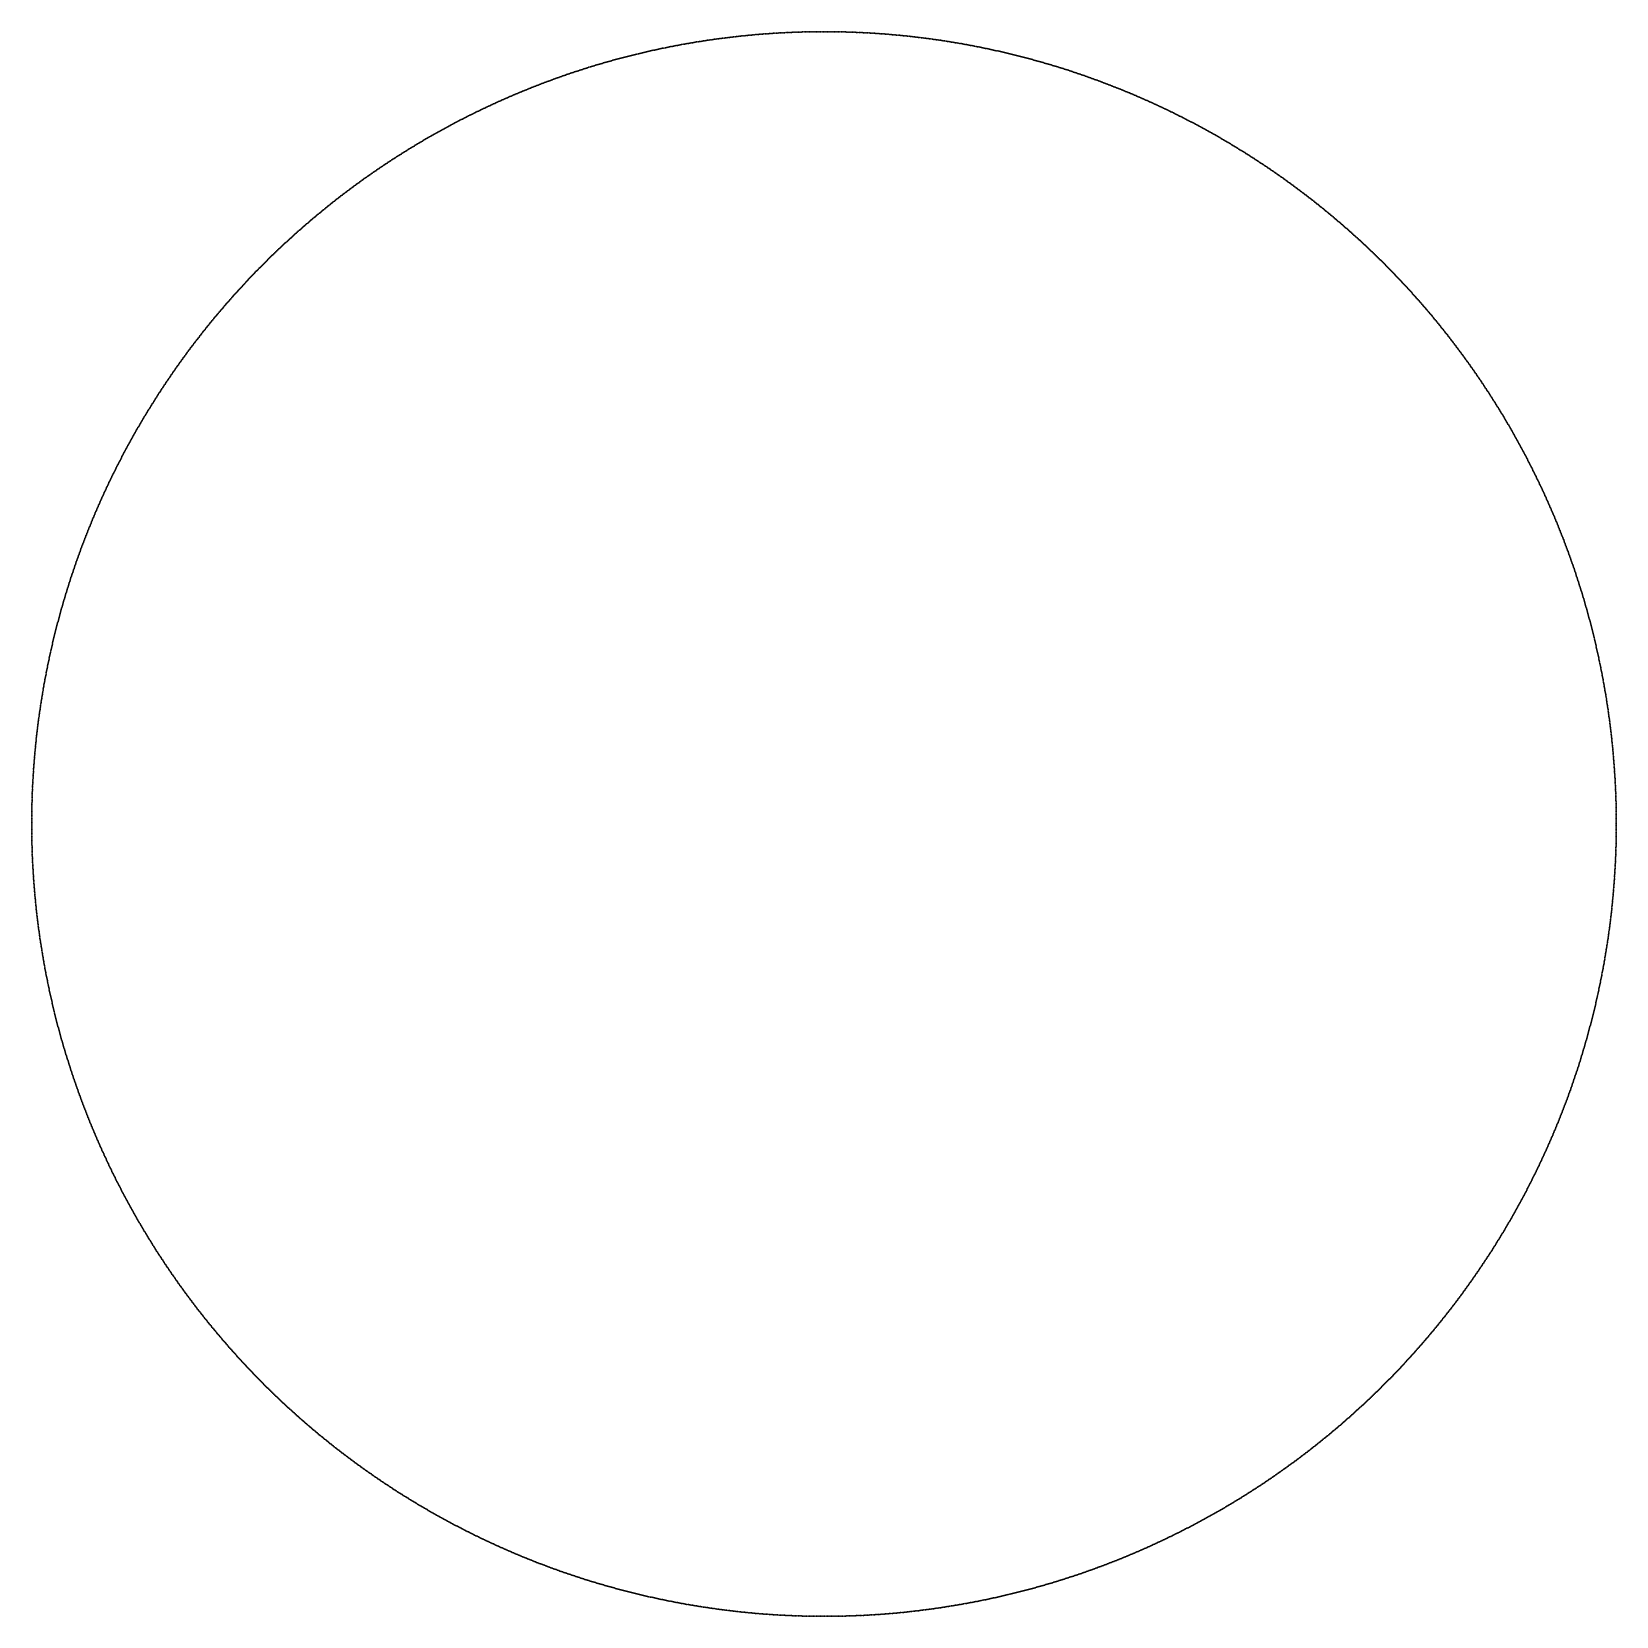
# Model space of a CAD drawing. Header units: metres. Extents: x -238 to 238, y -238 to 238.
import ezdxf

# ---------------------------------------------------------------- set-up
doc = ezdxf.new("R2010")
doc.units = ezdxf.units.M

msp = doc.modelspace()

# ---------------------------------------------------------------- linework, layer by layer
for p in [(-46.81, 232.9), (-46.4, 232.98), (-46, 233.06), (-45.59, 233.14), (-45.18, 233.22), (-44.77, 233.3), (-44.37, 233.38), (-43.96, 233.45), (-43.55, 233.53), (-43.14, 233.61), (-42.74, 233.68), (-42.33, 233.76), (-41.92, 233.83), (-41.51, 233.9), (-41.1, 233.97), (-40.69, 234.05), (-40.28, 234.12), (-39.88, 234.19), (-39.47, 234.25), (-39.06, 234.32), (-38.65, 234.39), (-38.24, 234.46), (-37.83, 234.52), (-37.42, 234.59), (-37.01, 234.65), (-36.6, 234.72), (-36.19, 234.78), (-35.78, 234.85), (-35.37, 234.91), (-34.96, 234.97), (-34.55, 235.03), (-34.14, 235.09), (-33.73, 235.15), (-33.32, 235.21), (-32.91, 235.26), (-32.49, 235.32), (-32.08, 235.38), (-31.67, 235.43), (-31.26, 235.49), (-30.85, 235.54), (-30.44, 235.6), (-30.03, 235.65), (-29.62, 235.7), (-29.2, 235.75), (-28.79, 235.8), (-28.38, 235.85), (-27.97, 235.9), (-27.56, 235.95), (-27.14, 236), (-26.73, 236.04), (-26.32, 236.09), (-25.91, 236.14), (-25.49, 236.18), (-25.08, 236.22), (-24.67, 236.27), (-24.26, 236.31), (-23.84, 236.35), (-23.43, 236.39), (-23.02, 236.43), (-22.61, 236.47), (-22.19, 236.51), (-21.78, 236.55), (-21.37, 236.59), (-20.95, 236.62), (-20.54, 236.66), (-20.13, 236.7), (-19.71, 236.73), (-19.3, 236.76), (-18.89, 236.8), (-18.47, 236.83), (-18.06, 236.86), (-17.64, 236.89), (-17.23, 236.92), (-16.82, 236.95), (-16.4, 236.98), (-15.99, 237.01), (-15.58, 237.04), (-15.16, 237.06), (-14.75, 237.09), (-14.33, 237.12), (-13.92, 237.14), (-13.5, 237.16), (-13.09, 237.19), (-12.68, 237.21), (-12.26, 237.23), (-11.85, 237.25), (-11.43, 237.27), (-11.02, 237.29), (-10.6, 237.31), (-10.19, 237.33), (-9.78, 237.35), (-9.36, 237.36), (-8.95, 237.38), (-8.53, 237.39), (-8.12, 237.41), (-7.7, 237.42), (-7.29, 237.43), (-6.87, 237.45), (-6.46, 237.46), (-6.04, 237.47), (-5.63, 237.48), (-5.21, 237.49), (-4.8, 237.5), (-4.38, 237.51), (-3.97, 237.51), (-3.55, 237.52), (-3.14, 237.52), (-2.72, 237.53), (-2.31, 237.53), (-1.9, 237.54), (-1.48, 237.54), (-1.07, 237.54), (-0.65, 237.54), (-0.24, 237.54), (0.18, 237.54), (0.59, 237.54), (1.01, 237.54), (1.42, 237.54), (1.84, 237.54), (2.25, 237.53), (2.67, 237.53), (3.08, 237.52), (3.5, 237.52), (3.91, 237.51), (4.33, 237.5), (4.74, 237.5), (5.16, 237.49), (5.57, 237.48), (5.99, 237.47), (6.4, 237.46), (6.82, 237.44), (7.23, 237.43), (7.65, 237.42), (8.06, 237.41), (8.47, 237.39), (8.89, 237.38), (9.3, 237.36), (9.72, 237.34), (10.13, 237.33), (10.55, 237.31), (10.96, 237.29), (11.38, 237.27), (11.79, 237.25), (12.21, 237.23), (12.62, 237.21), (13.03, 237.18), (13.45, 237.16), (13.86, 237.14), (14.28, 237.11), (14.69, 237.09), (15.1, 237.06), (15.52, 237.03), (15.93, 237.01), (16.35, 236.98), (16.76, 236.95), (17.17, 236.92), (17.59, 236.89), (18, 236.86), (18.42, 236.82), (18.83, 236.79), (19.24, 236.76), (19.66, 236.72), (20.07, 236.69), (20.48, 236.65), (20.9, 236.62), (21.31, 236.58), (21.72, 236.54), (22.14, 236.5), (22.55, 236.47), (22.96, 236.43), (23.37, 236.39), (23.79, 236.34), (24.2, 236.3), (24.61, 236.26), (25.03, 236.22), (25.44, 236.17), (25.85, 236.13), (26.26, 236.08), (26.67, 236.03), (27.09, 235.99), (27.5, 235.94), (27.91, 235.89), (28.32, 235.84), (28.73, 235.79), (29.15, 235.74), (29.56, 235.69), (29.97, 235.64), (30.38, 235.59), (30.79, 235.53), (31.2, 235.48), (31.62, 235.42), (32.03, 235.37), (32.44, 235.31), (32.85, 235.25), (33.26, 235.2), (33.67, 235.14), (34.08, 235.08), (34.49, 235.02), (34.9, 234.96), (35.31, 234.9), (35.72, 234.83), (36.13, 234.77), (36.54, 234.71), (36.95, 234.64), (37.36, 234.58), (37.77, 234.51), (38.18, 234.45), (38.59, 234.38), (39, 234.31), (39.41, 234.24), (39.82, 234.17), (40.23, 234.1), (40.64, 234.03), (41.04, 233.96), (41.45, 233.89), (41.86, 233.82), (42.27, 233.74), (42.68, 233.67), (43.09, 233.59), (43.49, 233.52), (43.9, 233.44), (44.31, 233.36), (44.72, 233.29), (45.12, 233.21), (45.53, 233.13), (45.94, 233.05), (46.35, 232.97), (46.75, 232.89), (-66.15, 228.17), (-65.75, 228.28), (-65.35, 228.4), (-64.95, 228.51), (-64.55, 228.63), (-64.15, 228.74), (-63.75, 228.85), (-63.35, 228.96), (-62.95, 229.07), (-62.55, 229.18), (-62.15, 229.29), (-61.75, 229.4), (-61.35, 229.5), (-60.95, 229.61), (-60.55, 229.72), (-60.15, 229.82), (-59.75, 229.93), (-59.35, 230.03), (-58.94, 230.13), (-58.54, 230.24), (-58.14, 230.34), (-57.74, 230.44), (-57.33, 230.54), (-56.93, 230.64), (-56.53, 230.74), (-56.13, 230.84), (-55.72, 230.93), (-55.32, 231.03), (-54.92, 231.13), (-54.51, 231.22), (-54.11, 231.32), (-53.7, 231.41), (-53.3, 231.5), (-52.89, 231.6), (-52.49, 231.69), (-52.09, 231.78), (-51.68, 231.87), (-51.28, 231.96), (-50.87, 232.05), (-50.47, 232.14), (-50.06, 232.22), (-49.65, 232.31), (-49.25, 232.4), (-48.84, 232.48), (-48.44, 232.57), (-48.03, 232.65), (-47.62, 232.74), (-47.22, 232.82), (47.16, 232.8), (47.57, 232.72), (47.97, 232.64), (48.38, 232.55), (48.78, 232.47), (49.19, 232.38), (49.6, 232.3), (50, 232.21), (50.41, 232.12), (50.81, 232.03), (51.22, 231.94), (51.62, 231.85), (52.03, 231.76), (52.43, 231.67), (52.84, 231.58), (53.24, 231.49), (53.65, 231.39), (54.05, 231.3), (54.45, 231.2), (54.86, 231.11), (55.26, 231.01), (55.66, 230.92), (56.07, 230.82), (56.47, 230.72), (56.87, 230.62), (57.28, 230.52), (57.68, 230.42), (58.08, 230.32), (58.48, 230.22), (58.88, 230.11), (59.29, 230.01), (59.69, 229.91), (60.09, 229.8), (60.49, 229.7), (60.89, 229.59), (61.29, 229.48), (61.69, 229.38), (62.09, 229.27), (62.49, 229.16), (62.89, 229.05), (63.29, 228.94), (63.69, 228.83), (64.09, 228.72), (64.49, 228.6), (64.89, 228.49), (65.29, 228.38), (65.69, 228.26), (66.09, 228.15), (-80.74, 223.43), (-80.35, 223.57), (-79.96, 223.71), (-79.57, 223.85), (-79.18, 223.98), (-78.79, 224.12), (-78.4, 224.26), (-78.01, 224.4), (-77.61, 224.53), (-77.22, 224.67), (-76.83, 224.8), (-76.44, 224.93), (-76.04, 225.07), (-75.65, 225.2), (-75.26, 225.33), (-74.86, 225.46), (-74.47, 225.59), (-74.08, 225.72), (-73.68, 225.85), (-73.29, 225.98), (-72.89, 226.11), (-72.5, 226.23), (-72.1, 226.36), (-71.71, 226.49), (-71.31, 226.61), (-70.92, 226.73), (-70.52, 226.86), (-70.12, 226.98), (-69.73, 227.1), (-69.33, 227.22), (-68.93, 227.34), (-68.54, 227.46), (-68.14, 227.58), (-67.74, 227.7), (-67.34, 227.82), (-66.94, 227.94), (-66.55, 228.05), (66.49, 228.03), (66.89, 227.92), (67.28, 227.8), (67.68, 227.68), (68.08, 227.56), (68.48, 227.44), (68.87, 227.32), (69.27, 227.2), (69.67, 227.08), (70.06, 226.96), (70.46, 226.84), (70.86, 226.71), (71.25, 226.59), (71.65, 226.46), (72.04, 226.34), (72.44, 226.21), (72.83, 226.08), (73.23, 225.96), (73.62, 225.83), (74.02, 225.7), (74.41, 225.57), (74.8, 225.44), (75.2, 225.31), (75.59, 225.18), (75.98, 225.04), (76.38, 224.91), (76.77, 224.78), (77.16, 224.64), (77.55, 224.51), (77.95, 224.37), (78.34, 224.24), (78.73, 224.1), (79.12, 223.96), (79.51, 223.82), (79.9, 223.68), (80.29, 223.54), (80.68, 223.4), (-92.72, 218.73), (-92.34, 218.89), (-91.95, 219.06), (-91.57, 219.22), (-91.19, 219.37), (-90.8, 219.53), (-90.42, 219.69), (-90.04, 219.85), (-89.65, 220.01), (-89.27, 220.16), (-88.88, 220.32), (-88.5, 220.47), (-88.11, 220.63), (-87.73, 220.78), (-87.34, 220.93), (-86.96, 221.08), (-86.57, 221.24), (-86.18, 221.39), (-85.8, 221.54), (-85.41, 221.69), (-85.02, 221.83), (-84.63, 221.98), (-84.25, 222.13), (-83.86, 222.28), (-83.47, 222.42), (-83.08, 222.57), (-82.69, 222.71), (-82.3, 222.86), (-81.91, 223), (-81.52, 223.14), (-81.13, 223.28), (81.07, 223.26), (81.46, 223.12), (81.85, 222.98), (82.24, 222.83), (82.63, 222.69), (83.02, 222.54), (83.41, 222.4), (83.8, 222.25), (84.19, 222.1), (84.57, 221.96), (84.96, 221.81), (85.35, 221.66), (85.74, 221.51), (86.12, 221.36), (86.51, 221.21), (86.89, 221.06), (87.28, 220.91), (87.67, 220.75), (88.05, 220.6), (88.44, 220.45), (88.82, 220.29), (89.21, 220.14), (89.59, 219.98), (89.97, 219.82), (90.36, 219.66), (90.74, 219.51), (91.13, 219.35), (91.51, 219.19), (91.89, 219.03), (92.27, 218.87), (92.66, 218.71), (-103.3, 213.94), (-102.93, 214.12), (-102.55, 214.3), (-102.18, 214.48), (-101.8, 214.66), (-101.43, 214.84), (-101.05, 215.01), (-100.68, 215.19), (-100.3, 215.36), (-99.92, 215.54), (-99.55, 215.71), (-99.17, 215.89), (-98.79, 216.06), (-98.42, 216.23), (-98.04, 216.4), (-97.66, 216.57), (-97.28, 216.74), (-96.9, 216.91), (-96.52, 217.08), (-96.14, 217.25), (-95.76, 217.42), (-95.38, 217.58), (-95, 217.75), (-94.62, 217.92), (-94.24, 218.08), (-93.86, 218.24), (-93.48, 218.41), (-93.1, 218.57), (93.04, 218.54), (93.42, 218.38), (93.8, 218.22), (94.18, 218.05), (94.56, 217.89), (94.94, 217.72), (95.32, 217.56), (95.7, 217.39), (96.08, 217.22), (96.46, 217.05), (96.84, 216.88), (97.22, 216.71), (97.6, 216.54), (97.98, 216.37), (98.35, 216.2), (98.73, 216.03), (99.11, 215.86), (99.48, 215.68), (99.86, 215.51), (100.24, 215.33), (100.61, 215.16), (100.99, 214.98), (101.36, 214.81), (101.74, 214.63), (102.11, 214.45), (102.49, 214.27), (102.86, 214.09), (103.24, 213.91), (-112.54, 209.23), (-112.17, 209.43), (-111.81, 209.62), (-111.44, 209.82), (-111.07, 210.01), (-110.71, 210.21), (-110.34, 210.4), (-109.97, 210.59), (-109.6, 210.78), (-109.24, 210.97), (-108.87, 211.17), (-108.5, 211.36), (-108.13, 211.54), (-107.76, 211.73), (-107.39, 211.92), (-107.02, 212.11), (-106.65, 212.29), (-106.28, 212.48), (-105.91, 212.66), (-105.54, 212.85), (-105.16, 213.03), (-104.79, 213.22), (-104.42, 213.4), (-104.05, 213.58), (-103.67, 213.76), (103.61, 213.73), (103.98, 213.55), (104.36, 213.37), (104.73, 213.19), (105.1, 213), (105.47, 212.82), (105.84, 212.63), (106.21, 212.45), (106.59, 212.26), (106.96, 212.08), (107.33, 211.89), (107.7, 211.7), (108.07, 211.51), (108.44, 211.32), (108.8, 211.13), (109.17, 210.94), (109.54, 210.75), (109.91, 210.56), (110.28, 210.37), (110.64, 210.18), (111.01, 209.98), (111.38, 209.79), (111.74, 209.59), (112.11, 209.4), (112.48, 209.2), (-121.21, 204.34), (-120.85, 204.55), (-120.49, 204.76), (-120.14, 204.97), (-119.78, 205.18), (-119.42, 205.39), (-119.06, 205.59), (-118.7, 205.8), (-118.34, 206.01), (-117.98, 206.22), (-117.62, 206.42), (-117.26, 206.63), (-116.9, 206.83), (-116.54, 207.03), (-116.18, 207.24), (-115.81, 207.44), (-115.45, 207.64), (-115.09, 207.84), (-114.73, 208.04), (-114.36, 208.24), (-114, 208.44), (-113.63, 208.64), (-113.27, 208.84), (-112.9, 209.04), (112.84, 209), (113.21, 208.81), (113.57, 208.61), (113.93, 208.41), (114.3, 208.21), (114.66, 208.01), (115.02, 207.81), (115.39, 207.61), (115.75, 207.41), (116.11, 207.2), (116.47, 207), (116.84, 206.8), (117.2, 206.59), (117.56, 206.39), (117.92, 206.18), (118.28, 205.98), (118.64, 205.77), (119, 205.56), (119.35, 205.35), (119.71, 205.14), (120.07, 204.94), (120.43, 204.72), (120.79, 204.51), (-128.62, 199.76), (-128.27, 199.98), (-127.92, 200.21), (-127.57, 200.43), (-127.22, 200.65), (-126.87, 200.87), (-126.52, 201.09), (-126.17, 201.31), (-125.82, 201.53), (-125.46, 201.75), (-125.11, 201.97), (-124.76, 202.19), (-124.41, 202.41), (-124.05, 202.62), (-123.7, 202.84), (-123.34, 203.06), (-122.99, 203.27), (-122.63, 203.49), (-122.28, 203.7), (-121.92, 203.91), (-121.57, 204.12), (121.14, 204.3), (121.5, 204.09), (121.86, 203.88), (122.21, 203.67), (122.57, 203.45), (122.92, 203.24), (123.28, 203.02), (123.63, 202.81), (123.99, 202.59), (124.34, 202.37), (124.69, 202.16), (125.05, 201.94), (125.4, 201.72), (125.75, 201.5), (126.1, 201.28), (126.45, 201.06), (126.8, 200.84), (127.16, 200.62), (127.51, 200.39), (127.86, 200.17), (128.2, 199.95), (128.55, 199.72), (-135.86, 194.91), (-135.52, 195.15), (-135.18, 195.38), (-134.84, 195.62), (-134.49, 195.85), (-134.15, 196.09), (-133.81, 196.32), (-133.47, 196.56), (-133.12, 196.79), (-132.78, 197.02), (-132.43, 197.25), (-132.09, 197.48), (-131.74, 197.71), (-131.4, 197.94), (-131.05, 198.17), (-130.71, 198.4), (-130.36, 198.63), (-130.01, 198.85), (-129.66, 199.08), (-129.32, 199.31), (-128.97, 199.53), (128.9, 199.5), (129.25, 199.27), (129.6, 199.05), (129.95, 198.82), (130.29, 198.59), (130.64, 198.36), (130.99, 198.14), (131.33, 197.91), (131.68, 197.68), (132.02, 197.45), (132.37, 197.22), (132.71, 196.98), (133.06, 196.75), (133.4, 196.52), (133.74, 196.29), (134.08, 196.05), (134.43, 195.82), (134.77, 195.58), (135.11, 195.35), (135.45, 195.11), (135.79, 194.87), (-142.25, 190.3), (-141.92, 190.55), (-141.58, 190.79), (-141.25, 191.04), (-140.92, 191.29), (-140.58, 191.53), (-140.25, 191.78), (-139.91, 192.02), (-139.58, 192.27), (-139.24, 192.51), (-138.91, 192.75), (-138.57, 192.99), (-138.23, 193.24), (-137.89, 193.48), (-137.56, 193.72), (-137.22, 193.96), (-136.88, 194.2), (-136.54, 194.43), (-136.2, 194.67), (136.13, 194.64), (136.47, 194.4), (136.81, 194.16), (137.15, 193.92), (137.49, 193.68), (137.83, 193.44), (138.16, 193.2), (138.5, 192.96), (138.84, 192.71), (139.17, 192.47), (139.51, 192.23), (139.85, 191.98), (140.18, 191.74), (140.52, 191.49), (140.85, 191.25), (141.18, 191), (141.52, 190.76), (141.85, 190.51), (142.18, 190.26), (-148.49, 185.48), (-148.16, 185.73), (-147.84, 185.99), (-147.51, 186.25), (-147.19, 186.51), (-146.86, 186.76), (-146.53, 187.02), (-146.21, 187.28), (-145.88, 187.53), (-145.55, 187.79), (-145.22, 188.04), (-144.9, 188.29), (-144.57, 188.55), (-144.24, 188.8), (-143.91, 189.05), (-143.58, 189.3), (-143.25, 189.55), (-142.91, 189.8), (-142.58, 190.05), (142.51, 190.01), (142.85, 189.76), (143.18, 189.51), (143.51, 189.26), (143.84, 189.01), (144.17, 188.76), (144.5, 188.51), (144.83, 188.25), (145.16, 188), (145.48, 187.75), (145.81, 187.49), (146.14, 187.24), (146.47, 186.98), (146.79, 186.73), (147.12, 186.47), (147.44, 186.21), (147.77, 185.95), (148.09, 185.7), (148.42, 185.44), (-154.24, 180.72), (-153.93, 180.99), (-153.61, 181.26), (-153.29, 181.52), (-152.98, 181.79), (-152.66, 182.06), (-152.34, 182.33), (-152.02, 182.59), (-151.7, 182.86), (-151.38, 183.12), (-151.06, 183.38), (-150.74, 183.65), (-150.42, 183.91), (-150.1, 184.17), (-149.78, 184.43), (-149.46, 184.7), (-149.13, 184.96), (-148.81, 185.22), (148.74, 185.18), (149.06, 184.92), (149.39, 184.66), (149.71, 184.4), (150.03, 184.13), (150.35, 183.87), (150.67, 183.61), (150.99, 183.34), (151.31, 183.08), (151.63, 182.82), (151.95, 182.55), (152.27, 182.29), (152.59, 182.02), (152.91, 181.75), (153.22, 181.48), (153.54, 181.22), (153.86, 180.95), (154.17, 180.68), (-159.54, 176.06), (-159.23, 176.34), (-158.92, 176.62), (-158.62, 176.9), (-158.31, 177.17), (-158, 177.45), (-157.69, 177.72), (-157.38, 178), (-157.06, 178.27), (-156.75, 178.55), (-156.44, 178.82), (-156.13, 179.09), (-155.82, 179.37), (-155.5, 179.64), (-155.19, 179.91), (-154.87, 180.18), (-154.56, 180.45), (154.49, 180.41), (154.8, 180.14), (155.12, 179.87), (155.43, 179.6), (155.75, 179.33), (156.06, 179.05), (156.37, 178.78), (156.68, 178.51), (156.99, 178.23), (157.31, 177.96), (157.62, 177.68), (157.93, 177.41), (158.24, 177.13), (158.55, 176.86), (158.85, 176.58), (159.16, 176.3), (159.47, 176.02), (-164.7, 171.25), (-164.4, 171.54), (-164.1, 171.83), (-163.8, 172.11), (-163.5, 172.4), (-163.2, 172.68), (-162.89, 172.97), (-162.59, 173.25), (-162.29, 173.54), (-161.98, 173.82), (-161.68, 174.1), (-161.38, 174.38), (-161.07, 174.66), (-160.77, 174.95), (-160.46, 175.23), (-160.15, 175.51), (-159.85, 175.78), (159.78, 175.74), (160.08, 175.46), (160.39, 175.18), (160.7, 174.9), (161, 174.62), (161.31, 174.34), (161.61, 174.06), (161.91, 173.78), (162.22, 173.49), (162.52, 173.21), (162.82, 172.93), (163.12, 172.64), (163.43, 172.36), (163.73, 172.07), (164.03, 171.78), (164.33, 171.5), (164.63, 171.21), (-169.42, 166.59), (-169.13, 166.88), (-168.84, 167.18), (-168.54, 167.47), (-168.25, 167.76), (-167.96, 168.06), (-167.66, 168.35), (-167.37, 168.64), (-167.07, 168.94), (-166.78, 169.23), (-166.48, 169.52), (-166.19, 169.81), (-165.89, 170.1), (-165.59, 170.39), (-165.29, 170.68), (-165, 170.96), (164.92, 170.92), (165.22, 170.63), (165.52, 170.35), (165.82, 170.06), (166.11, 169.77), (166.41, 169.48), (166.71, 169.18), (167, 168.89), (167.3, 168.6), (167.59, 168.31), (167.88, 168.02), (168.18, 167.72), (168.47, 167.43), (168.76, 167.13), (169.05, 166.84), (169.35, 166.54), (-174.01, 161.79), (-173.72, 162.09), (-173.44, 162.4), (-173.16, 162.7), (-172.87, 163), (-172.59, 163.3), (-172.3, 163.6), (-172.02, 163.9), (-171.73, 164.2), (-171.44, 164.5), (-171.15, 164.8), (-170.87, 165.1), (-170.58, 165.4), (-170.29, 165.7), (-170, 165.99), (-169.71, 166.29), (169.64, 166.25), (169.93, 165.95), (170.22, 165.65), (170.51, 165.36), (170.79, 165.06), (171.08, 164.76), (171.37, 164.46), (171.66, 164.16), (171.94, 163.86), (172.23, 163.56), (172.51, 163.26), (172.8, 162.96), (173.08, 162.66), (173.37, 162.35), (173.65, 162.05), (173.93, 161.75), (-178.46, 156.87), (-178.19, 157.18), (-177.91, 157.49), (-177.64, 157.8), (-177.36, 158.11), (-177.08, 158.42), (-176.81, 158.73), (-176.53, 159.04), (-176.25, 159.34), (-175.97, 159.65), (-175.69, 159.96), (-175.41, 160.26), (-175.13, 160.57), (-174.85, 160.88), (-174.57, 161.18), (-174.29, 161.49), (174.22, 161.44), (174.5, 161.14), (174.78, 160.83), (175.06, 160.53), (175.34, 160.22), (175.62, 159.91), (175.9, 159.61), (176.18, 159.3), (176.46, 158.99), (176.73, 158.68), (177.01, 158.37), (177.29, 158.07), (177.56, 157.76), (177.84, 157.44), (178.11, 157.13), (178.39, 156.82), (-182.51, 152.14), (-182.24, 152.46), (-181.98, 152.78), (-181.71, 153.09), (-181.44, 153.41), (-181.17, 153.73), (-180.9, 154.04), (-180.63, 154.36), (-180.36, 154.67), (-180.09, 154.99), (-179.82, 155.3), (-179.55, 155.62), (-179.28, 155.93), (-179.01, 156.24), (-178.73, 156.56), (178.66, 156.51), (178.93, 156.2), (179.21, 155.89), (179.48, 155.57), (179.75, 155.26), (180.02, 154.94), (180.29, 154.63), (180.56, 154.31), (180.83, 154), (181.1, 153.68), (181.37, 153.37), (181.63, 153.05), (181.9, 152.73), (182.17, 152.41), (182.43, 152.1), (-186.43, 147.31), (-186.17, 147.64), (-185.92, 147.96), (-185.66, 148.28), (-185.4, 148.61), (-185.14, 148.93), (-184.88, 149.25), (-184.62, 149.58), (-184.35, 149.9), (-184.09, 150.22), (-183.83, 150.54), (-183.57, 150.86), (-183.3, 151.18), (-183.04, 151.5), (-182.77, 151.82), (182.7, 151.78), (182.96, 151.46), (183.23, 151.14), (183.49, 150.82), (183.75, 150.5), (184.02, 150.18), (184.28, 149.85), (184.54, 149.53), (184.8, 149.21), (185.06, 148.89), (185.32, 148.56), (185.58, 148.24), (185.84, 147.91), (186.1, 147.59), (-189.98, 142.71), (-189.73, 143.04), (-189.48, 143.37), (-189.23, 143.7), (-188.98, 144.03), (-188.72, 144.36), (-188.47, 144.69), (-188.22, 145.02), (-187.96, 145.35), (-187.71, 145.68), (-187.46, 146), (-187.2, 146.33), (-186.94, 146.66), (-186.69, 146.98), (186.36, 147.26), (186.61, 146.94), (186.87, 146.61), (187.12, 146.29), (187.38, 145.96), (187.63, 145.63), (187.89, 145.3), (188.14, 144.98), (188.4, 144.65), (188.65, 144.32), (188.9, 143.99), (189.15, 143.66), (189.4, 143.33), (189.65, 143), (189.9, 142.66), (-193.41, 138.03), (-193.17, 138.36), (-192.93, 138.7), (-192.68, 139.04), (-192.44, 139.37), (-192.2, 139.71), (-191.95, 140.04), (-191.71, 140.38), (-191.46, 140.71), (-191.22, 141.05), (-190.97, 141.38), (-190.72, 141.71), (-190.47, 142.05), (-190.23, 142.38), (190.15, 142.33), (190.4, 142), (190.65, 141.67), (190.89, 141.33), (191.14, 141), (191.39, 140.67), (191.63, 140.33), (191.88, 140), (192.12, 139.66), (192.36, 139.33), (192.61, 138.99), (192.85, 138.65), (193.09, 138.32), (193.33, 137.98), (-196.73, 133.26), (-196.49, 133.6), (-196.26, 133.94), (-196.03, 134.29), (-195.79, 134.63), (-195.56, 134.97), (-195.32, 135.31), (-195.08, 135.65), (-194.85, 135.99), (-194.61, 136.33), (-194.37, 136.67), (-194.13, 137.01), (-193.89, 137.35), (-193.65, 137.69), (193.57, 137.64), (193.81, 137.3), (194.05, 136.96), (194.29, 136.62), (194.53, 136.28), (194.77, 135.94), (195.01, 135.6), (195.24, 135.26), (195.48, 134.92), (195.71, 134.58), (195.95, 134.24), (196.18, 133.9), (196.42, 133.55), (196.65, 133.21), (-199.93, 128.41), (-199.7, 128.76), (-199.48, 129.11), (-199.25, 129.46), (-199.03, 129.8), (-198.8, 130.15), (-198.57, 130.5), (-198.34, 130.84), (-198.11, 131.19), (-197.88, 131.54), (-197.65, 131.88), (-197.42, 132.23), (-197.19, 132.57), (-196.96, 132.91), (196.88, 132.87), (197.11, 132.52), (197.35, 132.18), (197.58, 131.83), (197.81, 131.49), (198.04, 131.14), (198.26, 130.8), (198.49, 130.45), (198.72, 130.1), (198.95, 129.76), (199.17, 129.41), (199.4, 129.06), (199.62, 128.71), (199.85, 128.36), (-202.79, 123.84), (-202.57, 124.19), (-202.36, 124.55), (-202.14, 124.9), (-201.92, 125.25), (-201.7, 125.61), (-201.48, 125.96), (-201.26, 126.31), (-201.04, 126.66), (-200.82, 127.01), (-200.6, 127.36), (-200.37, 127.71), (-200.15, 128.06), (200.07, 128.01), (200.3, 127.66), (200.52, 127.31), (200.74, 126.96), (200.96, 126.61), (201.18, 126.26), (201.4, 125.91), (201.62, 125.56), (201.84, 125.2), (202.06, 124.85), (202.28, 124.5), (202.5, 124.15), (202.71, 123.79), (-205.76, 118.85), (-205.55, 119.21), (-205.34, 119.57), (-205.13, 119.92), (-204.92, 120.28), (-204.71, 120.64), (-204.5, 121), (-204.29, 121.35), (-204.08, 121.71), (-203.87, 122.07), (-203.65, 122.42), (-203.44, 122.78), (-203.22, 123.13), (-203.01, 123.49), (202.93, 123.44), (203.14, 123.08), (203.36, 122.73), (203.57, 122.37), (203.79, 122.02), (204, 121.66), (204.21, 121.3), (204.42, 120.95), (204.63, 120.59), (204.84, 120.23), (205.05, 119.87), (205.26, 119.52), (205.47, 119.16), (205.68, 118.8), (-208.4, 114.15), (-208.21, 114.51), (-208, 114.87), (-207.8, 115.24), (-207.6, 115.6), (-207.4, 115.96), (-207.2, 116.32), (-206.99, 116.69), (-206.79, 117.05), (-206.58, 117.41), (-206.38, 117.77), (-206.17, 118.13), (-205.97, 118.49), (205.89, 118.44), (206.09, 118.08), (206.3, 117.72), (206.5, 117.36), (206.71, 117), (206.91, 116.64), (207.12, 116.28), (207.32, 115.91), (207.52, 115.55), (207.72, 115.19), (207.92, 114.83), (208.12, 114.46), (208.32, 114.1), (-210.94, 109.39), (-210.75, 109.76), (-210.56, 110.13), (-210.37, 110.49), (-210.17, 110.86), (-209.98, 111.23), (-209.79, 111.59), (-209.59, 111.96), (-209.39, 112.32), (-209.2, 112.69), (-209, 113.05), (-208.8, 113.42), (-208.6, 113.78), (208.52, 113.73), (208.72, 113.37), (208.92, 113.01), (209.12, 112.64), (209.31, 112.27), (209.51, 111.91), (209.7, 111.54), (209.9, 111.18), (210.09, 110.81), (210.29, 110.44), (210.48, 110.08), (210.67, 109.71), (210.86, 109.34), (-213.37, 104.57), (-213.19, 104.95), (-213.01, 105.32), (-212.82, 105.69), (-212.64, 106.06), (-212.45, 106.43), (-212.27, 106.8), (-212.08, 107.17), (-211.89, 107.54), (-211.7, 107.91), (-211.51, 108.28), (-211.32, 108.65), (-211.13, 109.02), (211.05, 108.97), (211.24, 108.6), (211.43, 108.23), (211.62, 107.86), (211.81, 107.49), (212, 107.12), (212.18, 106.75), (212.37, 106.38), (212.55, 106.01), (212.74, 105.64), (212.92, 105.27), (213.11, 104.9), (-215.52, 100.08), (-215.34, 100.46), (-215.17, 100.83), (-214.99, 101.21), (-214.81, 101.58), (-214.64, 101.96), (-214.46, 102.33), (-214.28, 102.71), (-214.1, 103.08), (-213.92, 103.46), (-213.74, 103.83), (-213.56, 104.2), (213.29, 104.52), (213.47, 104.15), (213.65, 103.78), (213.84, 103.4), (214.02, 103.03), (214.2, 102.66), (214.37, 102.28), (214.55, 101.91), (214.73, 101.53), (214.91, 101.16), (215.08, 100.78), (215.26, 100.41), (215.43, 100.03), (-217.74, 95.17), (-217.57, 95.55), (-217.4, 95.92), (-217.23, 96.3), (-217.06, 96.68), (-216.9, 97.06), (-216.73, 97.44), (-216.56, 97.82), (-216.38, 98.2), (-216.21, 98.57), (-216.04, 98.95), (-215.87, 99.33), (-215.69, 99.71), (215.61, 99.65), (215.78, 99.28), (215.96, 98.9), (216.13, 98.52), (216.3, 98.15), (216.47, 97.77), (216.64, 97.39), (216.81, 97.01), (216.98, 96.63), (217.15, 96.25), (217.32, 95.87), (217.48, 95.49), (217.65, 95.11), (-219.68, 90.58), (-219.52, 90.97), (-219.36, 91.35), (-219.2, 91.73), (-219.04, 92.12), (-218.88, 92.5), (-218.72, 92.88), (-218.56, 93.26), (-218.39, 93.64), (-218.23, 94.02), (-218.07, 94.4), (-217.9, 94.78), (217.82, 94.73), (217.98, 94.35), (218.15, 93.97), (218.31, 93.59), (218.47, 93.21), (218.64, 92.83), (218.8, 92.45), (218.96, 92.06), (219.12, 91.68), (219.28, 91.3), (219.44, 90.92), (219.6, 90.53), (-221.68, 85.57), (-221.53, 85.96), (-221.38, 86.35), (-221.23, 86.73), (-221.08, 87.12), (-220.93, 87.51), (-220.77, 87.89), (-220.62, 88.28), (-220.47, 88.66), (-220.31, 89.05), (-220.15, 89.43), (-220, 89.82), (-219.84, 90.2), (219.76, 90.15), (219.91, 89.76), (220.07, 89.38), (220.22, 89), (220.38, 88.61), (220.53, 88.23), (220.69, 87.84), (220.84, 87.45), (220.99, 87.07), (221.15, 86.68), (221.3, 86.3), (221.45, 85.91), (-223.43, 80.91), (-223.29, 81.3), (-223.14, 81.69), (-223, 82.08), (-222.86, 82.47), (-222.71, 82.86), (-222.57, 83.25), (-222.42, 83.64), (-222.28, 84.02), (-222.13, 84.41), (-221.98, 84.8), (-221.83, 85.19), (221.6, 85.52), (221.75, 85.14), (221.89, 84.75), (222.04, 84.36), (222.19, 83.97), (222.34, 83.58), (222.48, 83.2), (222.63, 82.81), (222.77, 82.42), (222.91, 82.03), (223.06, 81.64), (223.2, 81.25), (223.34, 80.86), (-225.08, 76.21), (-224.94, 76.61), (-224.81, 77), (-224.67, 77.39), (-224.54, 77.78), (-224.4, 78.18), (-224.26, 78.57), (-224.13, 78.96), (-223.99, 79.35), (-223.85, 79.74), (-223.71, 80.13), (-223.57, 80.52), (223.48, 80.47), (223.62, 80.08), (223.76, 79.69), (223.9, 79.3), (224.04, 78.91), (224.18, 78.52), (224.31, 78.12), (224.45, 77.73), (224.59, 77.34), (224.72, 76.95), (224.85, 76.55), (224.99, 76.16), (-226.62, 71.48), (-226.5, 71.88), (-226.37, 72.27), (-226.25, 72.67), (-226.12, 73.06), (-225.99, 73.46), (-225.86, 73.85), (-225.73, 74.25), (-225.6, 74.64), (-225.47, 75.03), (-225.34, 75.43), (-225.21, 75.82), (225.12, 75.77), (225.25, 75.38), (225.38, 74.98), (225.51, 74.59), (225.64, 74.19), (225.77, 73.8), (225.9, 73.41), (226.03, 73.01), (226.16, 72.62), (226.28, 72.22), (226.41, 71.83), (226.54, 71.43), (-228.07, 66.72), (-227.96, 67.12), (-227.84, 67.52), (-227.72, 67.91), (-227.6, 68.31), (-227.48, 68.71), (-227.36, 69.1), (-227.24, 69.5), (-227.12, 69.9), (-226.99, 70.29), (-226.87, 70.69), (-226.75, 71.09), (226.66, 71.03), (226.78, 70.64), (226.91, 70.24), (227.03, 69.85), (227.15, 69.45), (227.27, 69.05), (227.39, 68.65), (227.51, 68.26), (227.63, 67.86), (227.75, 67.46), (227.87, 67.06), (227.98, 66.67), (-229.42, 61.93), (-229.31, 62.33), (-229.2, 62.73), (-229.09, 63.13), (-228.98, 63.53), (-228.87, 63.93), (-228.76, 64.33), (-228.65, 64.73), (-228.53, 65.13), (-228.42, 65.52), (-228.3, 65.92), (-228.19, 66.32), (228.1, 66.27), (228.21, 65.87), (228.33, 65.47), (228.44, 65.07), (228.56, 64.67), (228.67, 64.27), (228.78, 63.87), (228.89, 63.47), (229, 63.07), (229.11, 62.67), (229.22, 62.27), (229.33, 61.87), (-230.67, 57.11), (-230.57, 57.51), (-230.47, 57.91), (-230.37, 58.31), (-230.26, 58.72), (-230.16, 59.12), (-230.06, 59.52), (-229.95, 59.92), (-229.85, 60.32), (-229.74, 60.72), (-229.64, 61.13), (-229.53, 61.53), (229.44, 61.47), (229.55, 61.07), (229.65, 60.67), (229.76, 60.27), (229.86, 59.87), (229.97, 59.47), (230.07, 59.07), (230.17, 58.66), (230.28, 58.26), (230.38, 57.86), (230.48, 57.46), (230.58, 57.05), (-231.72, 52.67), (-231.63, 53.07), (-231.54, 53.48), (-231.44, 53.88), (-231.35, 54.28), (-231.25, 54.69), (-231.16, 55.09), (-231.06, 55.5), (-230.96, 55.9), (-230.87, 56.3), (-230.77, 56.7), (230.68, 56.65), (230.78, 56.25), (230.87, 55.85), (230.97, 55.44), (231.07, 55.04), (231.16, 54.63), (231.26, 54.23), (231.35, 53.83), (231.45, 53.42), (231.54, 53.02), (231.63, 52.61), (-232.78, 47.8), (-232.69, 48.21), (-232.61, 48.61), (-232.52, 49.02), (-232.44, 49.43), (-232.35, 49.83), (-232.26, 50.24), (-232.17, 50.64), (-232.09, 51.05), (-232, 51.45), (-231.91, 51.86), (-231.82, 52.26), (231.72, 52.21), (231.81, 51.8), (231.9, 51.4), (231.99, 50.99), (232.08, 50.59), (232.17, 50.18), (232.26, 49.78), (232.34, 49.37), (232.43, 48.97), (232.52, 48.56), (232.6, 48.15), (232.68, 47.75), (-233.73, 42.92), (-233.65, 43.32), (-233.58, 43.73), (-233.5, 44.14), (-233.42, 44.55), (-233.34, 44.95), (-233.26, 45.36), (-233.19, 45.77), (-233.11, 46.18), (-233.02, 46.58), (-232.94, 46.99), (-232.86, 47.4), (232.77, 47.34), (232.85, 46.93), (232.93, 46.53), (233.01, 46.12), (233.09, 45.71), (233.17, 45.31), (233.25, 44.9), (233.33, 44.49), (233.41, 44.08), (233.48, 43.68), (233.56, 43.27), (233.63, 42.86), (-234.51, 38.42), (-234.44, 38.83), (-234.37, 39.24), (-234.3, 39.65), (-234.23, 40.06), (-234.16, 40.46), (-234.09, 40.87), (-234.02, 41.28), (-233.95, 41.69), (-233.88, 42.1), (-233.8, 42.51), (233.71, 42.45), (233.78, 42.04), (233.86, 41.64), (233.93, 41.23), (234, 40.82), (234.07, 40.41), (234.14, 40), (234.21, 39.59), (234.28, 39.18), (234.35, 38.77), (234.42, 38.36), (-235.26, 33.5), (-235.2, 33.91), (-235.14, 34.32), (-235.08, 34.73), (-235.02, 35.14), (-234.96, 35.55), (-234.9, 35.96), (-234.84, 36.37), (-234.77, 36.78), (-234.71, 37.19), (-234.64, 37.6), (-234.58, 38.01), (234.48, 37.96), (234.55, 37.55), (234.61, 37.14), (234.68, 36.73), (234.74, 36.32), (234.81, 35.91), (234.87, 35.5), (234.93, 35.09), (234.99, 34.68), (235.05, 34.26), (235.11, 33.85), (235.17, 33.44), (-235.91, 28.56), (-235.86, 28.97), (-235.81, 29.39), (-235.76, 29.8), (-235.71, 30.21), (-235.66, 30.62), (-235.6, 31.03), (-235.55, 31.44), (-235.49, 31.85), (-235.44, 32.27), (-235.38, 32.68), (-235.32, 33.09), (235.23, 33.03), (235.28, 32.62), (235.34, 32.21), (235.4, 31.8), (235.45, 31.39), (235.51, 30.98), (235.56, 30.57), (235.61, 30.15), (235.67, 29.74), (235.72, 29.33), (235.77, 28.92), (-236.42, 24.03), (-236.38, 24.44), (-236.33, 24.85), (-236.29, 25.26), (-236.25, 25.68), (-236.2, 26.09), (-236.15, 26.5), (-236.11, 26.91), (-236.06, 27.33), (-236.01, 27.74), (-235.96, 28.15), (235.82, 28.51), (235.87, 28.1), (235.92, 27.68), (235.97, 27.27), (236.01, 26.86), (236.06, 26.45), (236.1, 26.04), (236.15, 25.62), (236.19, 25.21), (236.24, 24.8), (236.28, 24.38), (236.32, 23.97), (-236.87, 19.07), (-236.84, 19.48), (-236.8, 19.9), (-236.77, 20.31), (-236.73, 20.72), (-236.7, 21.14), (-236.66, 21.55), (-236.62, 21.96), (-236.58, 22.37), (-236.54, 22.79), (-236.5, 23.2), (-236.46, 23.61), (236.37, 23.56), (236.41, 23.15), (236.45, 22.73), (236.49, 22.32), (236.52, 21.91), (236.56, 21.49), (236.6, 21.08), (236.64, 20.67), (236.67, 20.25), (236.71, 19.84), (236.74, 19.43), (236.77, 19.01), (-237.19, 14.52), (-237.17, 14.93), (-237.14, 15.34), (-237.11, 15.76), (-237.09, 16.17), (-237.06, 16.59), (-237.03, 17), (-237, 17.41), (-236.97, 17.83), (-236.94, 18.24), (-236.9, 18.66), (236.81, 18.6), (236.84, 18.19), (236.87, 17.77), (236.9, 17.36), (236.93, 16.95), (236.96, 16.53), (236.99, 16.12), (237.02, 15.7), (237.04, 15.29), (237.07, 14.88), (237.1, 14.46), (-237.45, 9.54), (-237.43, 9.96), (-237.41, 10.37), (-237.39, 10.79), (-237.37, 11.2), (-237.35, 11.62), (-237.33, 12.03), (-237.31, 12.45), (-237.29, 12.86), (-237.27, 13.27), (-237.24, 13.69), (-237.22, 14.1), (237.12, 14.05), (237.15, 13.63), (237.17, 13.22), (237.19, 12.81), (237.21, 12.39), (237.24, 11.98), (237.26, 11.56), (237.28, 11.15), (237.3, 10.73), (237.31, 10.32), (237.33, 9.9), (-237.59, 4.98), (-237.58, 5.4), (-237.57, 5.81), (-237.56, 6.23), (-237.54, 6.64), (-237.53, 7.06), (-237.52, 7.47), (-237.51, 7.89), (-237.49, 8.3), (-237.48, 8.72), (-237.46, 9.13), (237.35, 9.49), (237.37, 9.08), (237.38, 8.66), (237.4, 8.25), (237.41, 7.83), (237.42, 7.42), (237.44, 7), (237.45, 6.59), (237.46, 6.17), (237.47, 5.76), (237.48, 5.34), (237.49, 4.93), (-237.64, 0.83), (-237.64, 0.42), (-237.64, 0), (-237.63, 2.08), (-237.63, 1.66), (-237.63, 1.25), (-237.62, 2.91), (-237.62, 2.49), (-237.61, 3.74), (-237.61, 3.32), (-237.6, 4.15), (-237.59, 4.57), (237.49, 4.51), (237.5, 4.1), (237.51, 3.68), (237.51, 3.27), (237.52, 2.85), (237.52, 2.44), (237.53, 2.02), (237.53, 1.61), (237.53, 1.19), (237.53, 0.78), (237.53, 0.37), (237.54, 0), (237.54, 0), (-237.64, -0.41), (-237.64, -0.83), (-237.63, -1.24), (-237.63, -1.65), (-237.63, -2.07), (-237.62, -2.48), (-237.62, -2.9), (-237.61, -3.31), (-237.61, -3.73), (-237.6, -4.14), (-237.59, -4.56), (237.49, -4.61), (237.5, -4.2), (237.51, -3.37), (237.51, -3.78), (237.52, -2.54), (237.52, -2.54), (237.52, -2.95), (237.53, -0.46), (237.53, -0.88), (237.53, -1.29), (237.53, -1.71), (237.53, -2.12), (237.54, -0.05), (-237.59, -4.97), (-237.58, -5.39), (-237.57, -5.8), (-237.56, -6.22), (-237.54, -6.63), (-237.53, -7.05), (-237.52, -7.46), (-237.51, -7.88), (-237.49, -8.29), (-237.48, -8.71), (-237.46, -9.12), (237.36, -9.17), (237.38, -8.76), (237.39, -8.35), (237.41, -7.93), (237.42, -7.52), (237.43, -7.1), (237.45, -6.69), (237.46, -6.27), (237.47, -5.86), (237.48, -5.44), (237.49, -5.03), (-237.45, -9.53), (-237.43, -9.95), (-237.41, -10.36), (-237.39, -10.78), (-237.37, -11.19), (-237.35, -11.61), (-237.33, -12.02), (-237.31, -12.44), (-237.29, -12.85), (-237.27, -13.26), (-237.24, -13.68), (-237.22, -14.09), (237.12, -14.15), (237.14, -13.73), (237.17, -13.32), (237.19, -12.9), (237.21, -12.49), (237.23, -12.08), (237.26, -11.66), (237.28, -11.25), (237.29, -10.83), (237.31, -10.42), (237.33, -10), (237.35, -9.59), (-237.19, -14.51), (-237.17, -14.92), (-237.14, -15.34), (-237.11, -15.75), (-237.09, -16.16), (-237.06, -16.58), (-237.03, -16.99), (-237, -17.4), (-236.97, -17.82), (-236.94, -18.23), (-236.9, -18.65), (236.8, -18.7), (236.84, -18.29), (236.87, -17.87), (236.9, -17.46), (236.93, -17.05), (236.96, -16.63), (236.99, -16.22), (237.02, -15.8), (237.04, -15.39), (237.07, -14.98), (237.09, -14.56), (-236.87, -19.06), (-236.84, -19.47), (-236.8, -19.89), (-236.77, -20.3), (-236.73, -20.71), (-236.7, -21.13), (-236.66, -21.54), (-236.62, -21.95), (-236.58, -22.37), (-236.54, -22.78), (-236.5, -23.19), (-236.46, -23.6), (236.36, -23.66), (236.4, -23.25), (236.44, -22.83), (236.48, -22.42), (236.52, -22.01), (236.56, -21.59), (236.6, -21.18), (236.63, -20.77), (236.67, -20.35), (236.7, -19.94), (236.74, -19.53), (236.77, -19.11), (-236.42, -24.02), (-236.38, -24.43), (-236.33, -24.84), (-236.29, -25.26), (-236.25, -25.67), (-236.2, -26.08), (-236.16, -26.49), (-236.11, -26.9), (-236.06, -27.32), (-236.01, -27.73), (-235.96, -28.14), (235.86, -28.2), (235.91, -27.78), (235.96, -27.37), (236.01, -26.96), (236.06, -26.55), (236.1, -26.13), (236.15, -25.72), (236.19, -25.31), (236.23, -24.9), (236.28, -24.48), (236.32, -24.07), (-235.91, -28.55), (-235.86, -28.96), (-235.81, -29.38), (-235.76, -29.79), (-235.71, -30.2), (-235.66, -30.61), (-235.6, -31.02), (-235.55, -31.43), (-235.49, -31.84), (-235.44, -32.26), (-235.38, -32.67), (-235.32, -33.08), (235.22, -33.13), (235.28, -32.72), (235.34, -32.31), (235.39, -31.9), (235.45, -31.49), (235.5, -31.08), (235.56, -30.67), (235.61, -30.25), (235.66, -29.84), (235.71, -29.43), (235.76, -29.02), (235.81, -28.61), (-235.26, -33.49), (-235.21, -33.9), (-235.15, -34.31), (-235.09, -34.72), (-235.02, -35.13), (-234.96, -35.54), (-234.9, -35.95), (-234.84, -36.36), (-234.77, -36.77), (-234.71, -37.18), (-234.64, -37.59), (-234.58, -38), (234.54, -37.64), (234.61, -37.24), (234.67, -36.83), (234.74, -36.42), (234.8, -36.01), (234.86, -35.6), (234.92, -35.18), (234.99, -34.77), (235.05, -34.36), (235.11, -33.95), (235.16, -33.54), (-234.51, -38.41), (-234.44, -38.82), (-234.38, -39.23), (-234.31, -39.64), (-234.24, -40.05), (-234.17, -40.46), (-234.1, -40.86), (-234.02, -41.27), (-233.95, -41.68), (-233.88, -42.09), (-233.8, -42.5), (233.7, -42.55), (233.78, -42.14), (233.85, -41.74), (233.92, -41.33), (233.99, -40.92), (234.07, -40.51), (234.14, -40.1), (234.21, -39.69), (234.27, -39.28), (234.34, -38.87), (234.41, -38.46), (234.48, -38.05), (-233.73, -42.91), (-233.65, -43.31), (-233.58, -43.72), (-233.5, -44.13), (-233.42, -44.54), (-233.35, -44.94), (-233.27, -45.35), (-233.19, -45.76), (-233.11, -46.17), (-233.03, -46.57), (-232.94, -46.98), (-232.86, -47.39), (232.76, -47.44), (232.84, -47.03), (232.92, -46.63), (233.01, -46.22), (233.09, -45.81), (233.17, -45.41), (233.24, -45), (233.32, -44.59), (233.4, -44.18), (233.48, -43.78), (233.55, -43.37), (233.63, -42.96), (-232.78, -47.79), (-232.7, -48.2), (-232.61, -48.61), (-232.53, -49.01), (-232.44, -49.42), (-232.35, -49.82), (-232.27, -50.23), (-232.18, -50.63), (-232.09, -51.04), (-232, -51.44), (-231.91, -51.85), (-231.82, -52.25), (231.81, -51.9), (231.9, -51.5), (231.99, -51.09), (232.08, -50.69), (232.16, -50.28), (232.25, -49.88), (232.34, -49.47), (232.42, -49.07), (232.51, -48.66), (232.59, -48.25), (232.68, -47.85), (-231.73, -52.66), (-231.63, -53.06), (-231.54, -53.47), (-231.45, -53.87), (-231.35, -54.28), (-231.26, -54.68), (-231.16, -55.08), (-231.06, -55.49), (-230.97, -55.89), (-230.87, -56.29), (-230.77, -56.7), (230.67, -56.75), (230.77, -56.35), (230.87, -55.94), (230.96, -55.54), (231.06, -55.14), (231.16, -54.73), (231.25, -54.33), (231.35, -53.93), (231.44, -53.52), (231.53, -53.12), (231.62, -52.71), (231.72, -52.31), (-230.67, -57.1), (-230.57, -57.5), (-230.47, -57.9), (-230.37, -58.31), (-230.27, -58.71), (-230.16, -59.11), (-230.06, -59.51), (-229.96, -59.91), (-229.85, -60.31), (-229.75, -60.72), (-229.64, -61.12), (-229.53, -61.52), (229.43, -61.57), (229.54, -61.17), (229.64, -60.77), (229.75, -60.37), (229.85, -59.97), (229.96, -59.57), (230.06, -59.16), (230.17, -58.76), (230.27, -58.36), (230.37, -57.96), (230.47, -57.56), (230.57, -57.15), (-229.42, -61.92), (-229.32, -62.32), (-229.21, -62.72), (-229.1, -63.12), (-228.99, -63.52), (-228.87, -63.92), (-228.76, -64.32), (-228.65, -64.72), (-228.54, -65.12), (-228.42, -65.52), (-228.31, -65.91), (-228.19, -66.31), (228.09, -66.37), (228.21, -65.97), (228.32, -65.57), (228.43, -65.17), (228.55, -64.77), (228.66, -64.37), (228.77, -63.97), (228.88, -63.57), (228.99, -63.17), (229.1, -62.77), (229.21, -62.37), (229.32, -61.97), (-228.08, -66.71), (-227.96, -67.11), (-227.84, -67.51), (-227.72, -67.9), (-227.6, -68.3), (-227.48, -68.7), (-227.36, -69.1), (-227.24, -69.49), (-227.12, -69.89), (-227, -70.29), (-226.88, -70.68), (-226.75, -71.08), (226.65, -71.13), (226.77, -70.74), (226.9, -70.34), (227.02, -69.94), (227.14, -69.55), (227.26, -69.15), (227.38, -68.75), (227.5, -68.36), (227.62, -67.96), (227.74, -67.56), (227.86, -67.16), (227.97, -66.76), (-226.63, -71.47), (-226.5, -71.87), (-226.38, -72.26), (-226.25, -72.66), (-226.12, -73.05), (-226, -73.45), (-225.87, -73.84), (-225.74, -74.24), (-225.61, -74.63), (-225.48, -75.03), (-225.35, -75.42), (-225.21, -75.81), (225.11, -75.87), (225.24, -75.47), (225.37, -75.08), (225.5, -74.69), (225.63, -74.29), (225.76, -73.9), (225.89, -73.5), (226.02, -73.11), (226.15, -72.71), (226.27, -72.32), (226.4, -71.92), (226.53, -71.53), (-225.08, -76.21), (-224.95, -76.6), (-224.81, -76.99), (-224.68, -77.38), (-224.54, -77.78), (-224.41, -78.17), (-224.27, -78.56), (-224.13, -78.95), (-223.99, -79.34), (-223.85, -79.73), (-223.72, -80.12), (-223.57, -80.51), (223.47, -80.57), (223.61, -80.18), (223.75, -79.79), (223.89, -79.4), (224.03, -79), (224.17, -78.61), (224.3, -78.22), (224.44, -77.83), (224.57, -77.44), (224.71, -77.04), (224.84, -76.65), (224.98, -76.26), (-223.43, -80.9), (-223.29, -81.29), (-223.15, -81.68), (-223.01, -82.07), (-222.86, -82.46), (-222.72, -82.85), (-222.57, -83.24), (-222.43, -83.63), (-222.28, -84.02), (-222.13, -84.4), (-221.99, -84.79), (-221.84, -85.18), (221.73, -85.23), (221.88, -84.85), (222.03, -84.46), (222.18, -84.07), (222.32, -83.68), (222.47, -83.29), (222.61, -82.9), (222.76, -82.52), (222.9, -82.13), (223.05, -81.74), (223.19, -81.35), (223.33, -80.96), (-221.69, -85.57), (-221.54, -85.95), (-221.39, -86.34), (-221.24, -86.73), (-221.09, -87.11), (-220.93, -87.5), (-220.78, -87.88), (-220.63, -88.27), (-220.47, -88.65), (-220.32, -89.04), (-220.16, -89.42), (-220, -89.81), (-219.85, -90.19), (219.74, -90.25), (219.9, -89.86), (220.06, -89.48), (220.21, -89.09), (220.37, -88.71), (220.52, -88.32), (220.68, -87.94), (220.83, -87.55), (220.98, -87.17), (221.13, -86.78), (221.28, -86.39), (221.44, -86.01), (221.59, -85.62), (-219.69, -90.58), (-219.53, -90.96), (-219.37, -91.34), (-219.21, -91.73), (-219.05, -92.11), (-218.89, -92.49), (-218.73, -92.87), (-218.57, -93.25), (-218.4, -93.64), (-218.24, -94.02), (-218.07, -94.4), (-217.91, -94.78), (217.8, -94.83), (217.97, -94.45), (218.13, -94.07), (218.3, -93.69), (218.46, -93.31), (218.62, -92.92), (218.79, -92.54), (218.95, -92.16), (219.11, -91.78), (219.27, -91.4), (219.43, -91.01), (219.58, -90.63), (-217.74, -95.16), (-217.58, -95.54), (-217.41, -95.92), (-217.24, -96.3), (-217.07, -96.68), (-216.9, -97.05), (-216.73, -97.43), (-216.56, -97.81), (-216.39, -98.19), (-216.22, -98.57), (-216.05, -98.94), (-215.88, -99.32), (-215.7, -99.7), (215.6, -99.75), (215.77, -99.37), (215.94, -99), (216.12, -98.62), (216.29, -98.24), (216.46, -97.86), (216.63, -97.49), (216.8, -97.11), (216.97, -96.73), (217.14, -96.35), (217.3, -95.97), (217.47, -95.59), (217.64, -95.21), (-215.53, -100.07), (-215.35, -100.45), (-215.18, -100.83), (-215, -101.2), (-214.82, -101.58), (-214.64, -101.95), (-214.47, -102.33), (-214.29, -102.7), (-214.11, -103.08), (-213.93, -103.45), (-213.75, -103.82), (-213.56, -104.2), (213.46, -104.25), (213.64, -103.87), (213.82, -103.5), (214, -103.13), (214.18, -102.75), (214.36, -102.38), (214.54, -102), (214.72, -101.63), (214.89, -101.25), (215.07, -100.88), (215.25, -100.5), (215.42, -100.13), (-213.38, -104.57), (-213.2, -104.94), (-213.02, -105.31), (-212.83, -105.68), (-212.65, -106.06), (-212.46, -106.43), (-212.28, -106.8), (-212.09, -107.17), (-211.9, -107.54), (-211.71, -107.91), (-211.52, -108.28), (-211.33, -108.65), (-211.14, -109.01), (211.04, -109.07), (211.23, -108.7), (211.42, -108.33), (211.61, -107.96), (211.79, -107.59), (211.98, -107.22), (212.17, -106.85), (212.35, -106.48), (212.54, -106.11), (212.73, -105.74), (212.91, -105.36), (213.09, -104.99), (213.28, -104.62), (-210.95, -109.38), (-210.76, -109.75), (-210.57, -110.12), (-210.38, -110.49), (-210.18, -110.85), (-209.99, -111.22), (-209.8, -111.59), (-209.6, -111.95), (-209.4, -112.32), (-209.21, -112.68), (-209.01, -113.05), (-208.81, -113.41), (-208.62, -113.78), (208.51, -113.83), (208.71, -113.47), (208.9, -113.1), (209.1, -112.74), (209.3, -112.37), (209.49, -112), (209.69, -111.64), (209.88, -111.27), (210.08, -110.91), (210.27, -110.54), (210.46, -110.17), (210.66, -109.8), (210.85, -109.44), (-208.42, -114.14), (-208.22, -114.51), (-208.02, -114.87), (-207.82, -115.23), (-207.61, -115.59), (-207.41, -115.96), (-207.21, -116.32), (-207.01, -116.68), (-206.8, -117.04), (-206.6, -117.4), (-206.39, -117.76), (-206.19, -118.12), (-205.98, -118.48), (205.87, -118.53), (206.08, -118.17), (206.28, -117.81), (206.49, -117.45), (206.69, -117.09), (206.9, -116.73), (207.1, -116.37), (207.3, -116.01), (207.51, -115.65), (207.71, -115.28), (207.91, -114.92), (208.11, -114.56), (208.31, -114.19), (-205.77, -118.84), (-205.56, -119.2), (-205.36, -119.56), (-205.15, -119.92), (-204.94, -120.28), (-204.73, -120.63), (-204.51, -120.99), (-204.3, -121.35), (-204.09, -121.7), (-203.88, -122.06), (-203.66, -122.42), (-203.45, -122.77), (-203.24, -123.13), (-203.02, -123.48), (202.91, -123.53), (203.13, -123.18), (203.34, -122.82), (203.56, -122.47), (203.77, -122.11), (203.98, -121.76), (204.19, -121.4), (204.41, -121.04), (204.62, -120.69), (204.83, -120.33), (205.04, -119.97), (205.25, -119.61), (205.46, -119.25), (205.66, -118.89), (-202.8, -123.84), (-202.59, -124.19), (-202.37, -124.54), (-202.15, -124.9), (-201.93, -125.25), (-201.72, -125.6), (-201.5, -125.95), (-201.28, -126.31), (-201.05, -126.66), (-200.83, -127.01), (-200.61, -127.36), (-200.39, -127.71), (-200.17, -128.06), (200.06, -128.11), (200.28, -127.76), (200.5, -127.41), (200.72, -127.06), (200.95, -126.71), (201.17, -126.36), (201.39, -126), (201.61, -125.65), (201.83, -125.3), (202.04, -124.95), (202.26, -124.59), (202.48, -124.24), (202.7, -123.89), (-199.94, -128.41), (-199.72, -128.76), (-199.49, -129.1), (-199.27, -129.45), (-199.04, -129.8), (-198.81, -130.15), (-198.58, -130.49), (-198.36, -130.84), (-198.13, -131.19), (-197.9, -131.53), (-197.67, -131.88), (-197.44, -132.22), (-197.21, -132.57), (-196.97, -132.91), (196.86, -132.96), (197.1, -132.62), (197.33, -132.27), (197.56, -131.93), (197.79, -131.58), (198.02, -131.24), (198.25, -130.89), (198.48, -130.54), (198.7, -130.2), (198.93, -129.85), (199.16, -129.5), (199.38, -129.15), (199.61, -128.81), (199.83, -128.46), (-196.74, -133.25), (-196.51, -133.6), (-196.28, -133.94), (-196.04, -134.28), (-195.81, -134.62), (-195.57, -134.97), (-195.34, -135.31), (-195.1, -135.65), (-194.86, -135.99), (-194.62, -136.33), (-194.39, -136.67), (-194.15, -137.01), (-193.91, -137.35), (-193.67, -137.68), (193.56, -137.73), (193.8, -137.4), (194.04, -137.06), (194.27, -136.72), (194.51, -136.38), (194.75, -136.04), (194.99, -135.7), (195.22, -135.36), (195.46, -135.02), (195.7, -134.67), (195.93, -134.33), (196.17, -133.99), (196.4, -133.65), (196.63, -133.3), (-193.43, -138.02), (-193.18, -138.36), (-192.94, -138.7), (-192.7, -139.03), (-192.46, -139.37), (-192.21, -139.71), (-191.97, -140.04), (-191.72, -140.38), (-191.48, -140.71), (-191.23, -141.04), (-190.99, -141.38), (-190.74, -141.71), (-190.49, -142.04), (-190.24, -142.38), (190.13, -142.43), (190.38, -142.09), (190.63, -141.76), (190.87, -141.43), (191.12, -141.09), (191.37, -140.76), (191.61, -140.43), (191.86, -140.09), (192.1, -139.76), (192.35, -139.42), (192.59, -139.08), (192.83, -138.75), (193.07, -138.41), (193.32, -138.07), (-189.99, -142.71), (-189.74, -143.04), (-189.49, -143.37), (-189.24, -143.7), (-188.99, -144.03), (-188.74, -144.36), (-188.49, -144.69), (-188.24, -145.02), (-187.98, -145.35), (-187.73, -145.68), (-187.47, -146), (-187.22, -146.33), (-186.96, -146.66), (-186.71, -146.98), (186.59, -147.03), (186.85, -146.71), (187.11, -146.38), (187.36, -146.05), (187.62, -145.72), (187.87, -145.4), (188.12, -145.07), (188.38, -144.74), (188.63, -144.41), (188.88, -144.08), (189.13, -143.75), (189.38, -143.42), (189.63, -143.09), (189.88, -142.76), (-186.45, -147.31), (-186.19, -147.63), (-185.93, -147.96), (-185.67, -148.28), (-185.42, -148.61), (-185.16, -148.93), (-184.9, -149.25), (-184.63, -149.58), (-184.37, -149.9), (-184.11, -150.22), (-183.85, -150.54), (-183.59, -150.86), (-183.32, -151.18), (-183.06, -151.5), (-182.79, -151.82), (182.68, -151.87), (182.94, -151.55), (183.21, -151.23), (183.47, -150.91), (183.74, -150.59), (184, -150.27), (184.26, -149.95), (184.52, -149.62), (184.78, -149.3), (185.04, -148.98), (185.3, -148.66), (185.56, -148.33), (185.82, -148.01), (186.08, -147.68), (186.34, -147.36), (-182.53, -152.14), (-182.26, -152.46), (-181.99, -152.78), (-181.73, -153.09), (-181.46, -153.41), (-181.19, -153.73), (-180.92, -154.04), (-180.65, -154.36), (-180.38, -154.67), (-180.11, -154.99), (-179.84, -155.3), (-179.57, -155.62), (-179.3, -155.93), (-179.03, -156.24), (-178.75, -156.56), (178.64, -156.6), (178.91, -156.29), (179.18, -155.98), (179.46, -155.66), (179.73, -155.35), (180, -155.04), (180.27, -154.72), (180.54, -154.41), (180.81, -154.09), (181.08, -153.78), (181.35, -153.46), (181.61, -153.14), (181.88, -152.82), (182.15, -152.51), (182.41, -152.19), (-178.48, -156.87), (-178.21, -157.18), (-177.93, -157.49), (-177.66, -157.8), (-177.38, -158.11), (-177.1, -158.42), (-176.83, -158.73), (-176.55, -159.04), (-176.27, -159.34), (-175.99, -159.65), (-175.71, -159.96), (-175.43, -160.27), (-175.15, -160.57), (-174.87, -160.88), (-174.59, -161.18), (-174.31, -161.49), (174.19, -161.53), (174.48, -161.23), (174.76, -160.92), (175.04, -160.62), (175.32, -160.31), (175.6, -160.01), (175.88, -159.7), (176.16, -159.39), (176.43, -159.08), (176.71, -158.77), (176.99, -158.47), (177.26, -158.16), (177.54, -157.85), (177.82, -157.54), (178.09, -157.23), (178.37, -156.91), (-174.03, -161.79), (-173.74, -162.09), (-173.46, -162.4), (-173.18, -162.7), (-172.89, -163), (-172.61, -163.3), (-172.32, -163.61), (-172.04, -163.91), (-171.75, -164.21), (-171.46, -164.51), (-171.18, -164.8), (-170.89, -165.1), (-170.6, -165.4), (-170.31, -165.7), (-170.02, -166), (-169.73, -166.29), (169.9, -166.04), (170.19, -165.74), (170.48, -165.45), (170.77, -165.15), (171.06, -164.85), (171.35, -164.55), (171.63, -164.25), (171.92, -163.95), (172.21, -163.65), (172.49, -163.35), (172.78, -163.05), (173.06, -162.75), (173.35, -162.44), (173.63, -162.14), (173.91, -161.84), (-169.44, -166.59), (-169.15, -166.88), (-168.86, -167.18), (-168.56, -167.47), (-168.27, -167.77), (-167.98, -168.06), (-167.69, -168.35), (-167.39, -168.65), (-167.1, -168.94), (-166.8, -169.23), (-166.51, -169.52), (-166.21, -169.81), (-165.91, -170.1), (-165.61, -170.39), (-165.32, -170.68), (-165.02, -170.97), (164.9, -171.01), (165.2, -170.72), (165.5, -170.43), (165.79, -170.15), (166.09, -169.86), (166.39, -169.57), (166.68, -169.27), (166.98, -168.98), (167.27, -168.69), (167.57, -168.4), (167.86, -168.11), (168.16, -167.81), (168.45, -167.52), (168.74, -167.22), (169.03, -166.93), (169.32, -166.63), (169.61, -166.34), (-164.72, -171.26), (-164.42, -171.54), (-164.12, -171.83), (-163.82, -172.12), (-163.52, -172.4), (-163.22, -172.69), (-162.92, -172.97), (-162.61, -173.26), (-162.31, -173.54), (-162.01, -173.82), (-161.7, -174.1), (-161.4, -174.39), (-161.1, -174.67), (-160.79, -174.95), (-160.48, -175.23), (-160.18, -175.51), (-159.87, -175.79), (160.06, -175.55), (160.37, -175.27), (160.67, -174.99), (160.98, -174.71), (161.28, -174.43), (161.59, -174.15), (161.89, -173.87), (162.19, -173.58), (162.5, -173.3), (162.8, -173.02), (163.1, -172.73), (163.4, -172.45), (163.7, -172.16), (164, -171.87), (164.3, -171.59), (164.6, -171.3), (-159.56, -176.07), (-159.26, -176.35), (-158.95, -176.62), (-158.64, -176.9), (-158.33, -177.18), (-158.02, -177.45), (-157.71, -177.73), (-157.4, -178), (-157.09, -178.28), (-156.78, -178.55), (-156.47, -178.83), (-156.15, -179.1), (-155.84, -179.37), (-155.53, -179.64), (-155.21, -179.91), (-154.9, -180.19), (-154.58, -180.46), (154.46, -180.5), (154.78, -180.23), (155.09, -179.96), (155.41, -179.69), (155.72, -179.41), (156.03, -179.14), (156.35, -178.87), (156.66, -178.6), (156.97, -178.32), (157.28, -178.05), (157.59, -177.77), (157.9, -177.5), (158.21, -177.22), (158.52, -176.94), (158.83, -176.67), (159.14, -176.39), (159.45, -176.11), (159.75, -175.83), (-154.27, -180.73), (-153.95, -180.99), (-153.64, -181.26), (-153.32, -181.53), (-153, -181.8), (-152.68, -182.06), (-152.37, -182.33), (-152.05, -182.6), (-151.73, -182.86), (-151.41, -183.13), (-151.09, -183.39), (-150.77, -183.65), (-150.45, -183.92), (-150.13, -184.18), (-149.8, -184.44), (-149.48, -184.7), (-149.16, -184.96), (-148.84, -185.22), (148.72, -185.26), (149.04, -185), (149.36, -184.74), (149.68, -184.48), (150.01, -184.22), (150.33, -183.96), (150.65, -183.7), (150.97, -183.43), (151.29, -183.17), (151.61, -182.9), (151.93, -182.64), (152.25, -182.37), (152.56, -182.11), (152.88, -181.84), (153.2, -181.57), (153.52, -181.3), (153.83, -181.04), (154.15, -180.77), (-148.51, -185.48), (-148.19, -185.74), (-147.86, -186), (-147.54, -186.26), (-147.21, -186.52), (-146.89, -186.77), (-146.56, -187.03), (-146.23, -187.28), (-145.91, -187.54), (-145.58, -187.79), (-145.25, -188.05), (-144.92, -188.3), (-144.59, -188.55), (-144.26, -188.81), (-143.93, -189.06), (-143.6, -189.31), (-143.27, -189.56), (-142.94, -189.81), (-142.61, -190.06), (142.82, -189.85), (143.15, -189.6), (143.48, -189.35), (143.81, -189.1), (144.14, -188.84), (144.47, -188.59), (144.8, -188.34), (145.13, -188.09), (145.46, -187.83), (145.79, -187.58), (146.11, -187.32), (146.44, -187.07), (146.77, -186.81), (147.09, -186.56), (147.42, -186.3), (147.74, -186.04), (148.07, -185.78), (148.39, -185.52), (-142.28, -190.31), (-141.95, -190.55), (-141.61, -190.8), (-141.28, -191.05), (-140.94, -191.29), (-140.61, -191.54), (-140.28, -191.79), (-139.94, -192.03), (-139.61, -192.27), (-139.27, -192.52), (-138.93, -192.76), (-138.6, -193), (-138.26, -193.24), (-137.92, -193.49), (-137.58, -193.73), (-137.24, -193.97), (-136.91, -194.21), (-136.57, -194.44), (-136.23, -194.68), (136.1, -194.72), (136.44, -194.48), (136.78, -194.24), (137.12, -194), (137.46, -193.76), (137.8, -193.52), (138.14, -193.28), (138.47, -193.04), (138.81, -192.8), (139.15, -192.56), (139.48, -192.31), (139.82, -192.07), (140.15, -191.82), (140.49, -191.58), (140.82, -191.33), (141.16, -191.09), (141.49, -190.84), (141.82, -190.59), (142.16, -190.34), (142.49, -190.1), (-135.89, -194.92), (-135.55, -195.16), (-135.2, -195.39), (-134.86, -195.63), (-134.52, -195.86), (-134.18, -196.1), (-133.84, -196.33), (-133.49, -196.57), (-133.15, -196.8), (-132.81, -197.03), (-132.46, -197.26), (-132.12, -197.49), (-131.77, -197.72), (-131.43, -197.95), (-131.08, -198.18), (-130.73, -198.41), (-130.39, -198.64), (-130.04, -198.87), (-129.69, -199.09), (-129.35, -199.32), (-129, -199.54), (129.22, -199.35), (129.57, -199.13), (129.92, -198.9), (130.26, -198.67), (130.61, -198.45), (130.96, -198.22), (131.3, -197.99), (131.65, -197.76), (131.99, -197.53), (132.34, -197.3), (132.68, -197.07), (133.03, -196.83), (133.37, -196.6), (133.71, -196.37), (134.06, -196.14), (134.4, -195.9), (134.74, -195.67), (135.08, -195.43), (135.42, -195.19), (135.76, -194.96), (-128.65, -199.77), (-128.3, -199.99), (-127.95, -200.22), (-127.6, -200.44), (-127.25, -200.66), (-126.9, -200.88), (-126.55, -201.11), (-126.2, -201.33), (-125.85, -201.55), (-125.49, -201.77), (-125.14, -201.98), (-124.79, -202.2), (-124.43, -202.42), (-124.08, -202.64), (-123.73, -202.85), (-123.37, -203.07), (-123.02, -203.28), (-122.66, -203.5), (-122.31, -203.71), (-121.95, -203.93), (-121.6, -204.14), (121.47, -204.17), (121.83, -203.96), (122.18, -203.75), (122.54, -203.53), (122.89, -203.32), (123.25, -203.1), (123.6, -202.89), (123.96, -202.67), (124.31, -202.45), (124.66, -202.24), (125.02, -202.02), (125.37, -201.8), (125.72, -201.58), (126.07, -201.36), (126.42, -201.14), (126.78, -200.92), (127.13, -200.7), (127.48, -200.48), (127.83, -200.25), (128.18, -200.03), (128.53, -199.8), (128.87, -199.58), (-121.24, -204.35), (-120.88, -204.56), (-120.52, -204.77), (-120.17, -204.98), (-119.81, -205.19), (-119.45, -205.4), (-119.09, -205.61), (-118.73, -205.82), (-118.37, -206.02), (-118.01, -206.23), (-117.65, -206.43), (-117.29, -206.64), (-116.93, -206.84), (-116.57, -207.05), (-116.21, -207.25), (-115.85, -207.45), (-115.48, -207.66), (-115.12, -207.86), (-114.76, -208.06), (-114.39, -208.26), (-114.03, -208.46), (-113.67, -208.66), (-113.3, -208.85), (-112.94, -209.05), (113.17, -208.89), (113.54, -208.69), (113.9, -208.49), (114.27, -208.29), (114.63, -208.09), (114.99, -207.89), (115.36, -207.69), (115.72, -207.49), (116.08, -207.28), (116.44, -207.08), (116.8, -206.88), (117.17, -206.67), (117.53, -206.47), (117.89, -206.26), (118.25, -206.06), (118.61, -205.85), (118.97, -205.64), (119.32, -205.43), (119.68, -205.22), (120.04, -205.02), (120.4, -204.81), (120.76, -204.59), (121.11, -204.38), (-112.57, -209.25), (-112.2, -209.44), (-111.84, -209.64), (-111.47, -209.83), (-111.11, -210.03), (-110.74, -210.22), (-110.37, -210.42), (-110, -210.61), (-109.64, -210.8), (-109.27, -210.99), (-108.9, -211.18), (-108.53, -211.37), (-108.16, -211.56), (-107.79, -211.75), (-107.42, -211.94), (-107.05, -212.12), (-106.68, -212.31), (-106.31, -212.5), (-105.94, -212.68), (-105.57, -212.87), (-105.2, -213.05), (-104.82, -213.23), (-104.45, -213.42), (-104.08, -213.6), (-103.7, -213.78), (103.58, -213.81), (103.95, -213.63), (104.32, -213.45), (104.7, -213.26), (105.07, -213.08), (105.44, -212.9), (105.81, -212.71), (106.18, -212.53), (106.55, -212.34), (106.92, -212.15), (107.29, -211.97), (107.66, -211.78), (108.03, -211.59), (108.4, -211.4), (108.77, -211.21), (109.14, -211.02), (109.51, -210.83), (109.88, -210.64), (110.25, -210.45), (110.61, -210.25), (110.98, -210.06), (111.35, -209.87), (111.71, -209.67), (112.08, -209.48), (112.44, -209.28), (112.81, -209.08), (-103.33, -213.96), (-102.96, -214.14), (-102.58, -214.32), (-102.21, -214.5), (-101.83, -214.68), (-101.46, -214.85), (-101.08, -215.03), (-100.71, -215.21), (-100.33, -215.38), (-99.96, -215.56), (-99.58, -215.73), (-99.2, -215.9), (-98.83, -216.08), (-98.45, -216.25), (-98.07, -216.42), (-97.69, -216.59), (-97.31, -216.76), (-96.94, -216.93), (-96.56, -217.1), (-96.18, -217.27), (-95.8, -217.44), (-95.42, -217.6), (-95.04, -217.77), (-94.66, -217.93), (-94.28, -218.1), (-93.9, -218.26), (-93.51, -218.43), (93.39, -218.45), (93.77, -218.29), (94.15, -218.13), (94.53, -217.96), (94.91, -217.8), (95.29, -217.63), (95.67, -217.46), (96.05, -217.3), (96.43, -217.13), (96.81, -216.96), (97.19, -216.79), (97.56, -216.62), (97.94, -216.45), (98.32, -216.28), (98.7, -216.11), (99.07, -215.93), (99.45, -215.76), (99.83, -215.59), (100.2, -215.41), (100.58, -215.24), (100.96, -215.06), (101.33, -214.88), (101.71, -214.71), (102.08, -214.53), (102.46, -214.35), (102.83, -214.17), (103.2, -213.99), (-93.13, -218.59), (-92.75, -218.75), (-92.37, -218.91), (-91.99, -219.08), (-91.6, -219.24), (-91.22, -219.4), (-90.84, -219.55), (-90.45, -219.71), (-90.07, -219.87), (-89.69, -220.03), (-89.3, -220.18), (-88.92, -220.34), (-88.53, -220.49), (-88.15, -220.65), (-87.76, -220.8), (-87.38, -220.95), (-86.99, -221.11), (-86.6, -221.26), (-86.22, -221.41), (-85.83, -221.56), (-85.44, -221.71), (-85.06, -221.86), (-84.67, -222), (-84.28, -222.15), (-83.89, -222.3), (-83.5, -222.45), (-83.12, -222.59), (-82.73, -222.74), (-82.34, -222.88), (-81.95, -223.02), (-81.56, -223.17), (-81.17, -223.31), (81.04, -223.33), (81.43, -223.19), (81.82, -223.05), (82.21, -222.9), (82.6, -222.76), (82.99, -222.61), (83.37, -222.47), (83.76, -222.32), (84.15, -222.18), (84.54, -222.03), (84.93, -221.88), (85.31, -221.73), (85.7, -221.58), (86.09, -221.43), (86.47, -221.28), (86.86, -221.13), (87.25, -220.98), (87.63, -220.83), (88.02, -220.67), (88.4, -220.52), (88.79, -220.36), (89.17, -220.21), (89.56, -220.05), (89.94, -219.9), (90.32, -219.74), (90.71, -219.58), (91.09, -219.42), (91.47, -219.26), (91.86, -219.1), (92.24, -218.94), (92.62, -218.78), (93, -218.62), (-80.78, -223.45), (-80.39, -223.59), (-80, -223.73), (-79.61, -223.87), (-79.22, -224.01), (-78.83, -224.15), (-78.43, -224.28), (-78.04, -224.42), (-77.65, -224.55), (-77.26, -224.69), (-76.87, -224.82), (-76.47, -224.96), (-76.08, -225.09), (-75.69, -225.22), (-75.29, -225.36), (-74.9, -225.49), (-74.51, -225.62), (-74.11, -225.75), (-73.72, -225.88), (-73.32, -226), (-72.93, -226.13), (-72.53, -226.26), (-72.14, -226.39), (-71.74, -226.51), (-71.35, -226.64), (-70.95, -226.76), (-70.55, -226.88), (-70.16, -227.01), (-69.76, -227.13), (-69.37, -227.25), (-68.97, -227.37), (-68.57, -227.49), (-68.17, -227.61), (-67.78, -227.73), (-67.38, -227.85), (-66.98, -227.96), (-66.58, -228.08), (66.85, -227.98), (67.25, -227.87), (67.65, -227.75), (68.04, -227.63), (68.44, -227.51), (68.84, -227.39), (69.23, -227.27), (69.63, -227.15), (70.03, -227.03), (70.42, -226.9), (70.82, -226.78), (71.22, -226.66), (71.61, -226.53), (72.01, -226.41), (72.4, -226.28), (72.8, -226.15), (73.19, -226.03), (73.59, -225.9), (73.98, -225.77), (74.37, -225.64), (74.77, -225.51), (75.16, -225.38), (75.56, -225.25), (75.95, -225.11), (76.34, -224.98), (76.73, -224.85), (77.13, -224.71), (77.52, -224.58), (77.91, -224.44), (78.3, -224.31), (78.7, -224.17), (79.09, -224.03), (79.48, -223.89), (79.87, -223.75), (80.26, -223.61), (80.65, -223.47), (-66.18, -228.2), (-65.79, -228.31), (-65.39, -228.43), (-64.99, -228.54), (-64.59, -228.65), (-64.19, -228.76), (-63.79, -228.88), (-63.39, -228.99), (-62.99, -229.1), (-62.59, -229.21), (-62.19, -229.32), (-61.79, -229.42), (-61.39, -229.53), (-60.99, -229.64), (-60.59, -229.74), (-60.18, -229.85), (-59.78, -229.95), (-59.38, -230.06), (-58.98, -230.16), (-58.58, -230.26), (-58.18, -230.37), (-57.77, -230.47), (-57.37, -230.57), (-56.97, -230.67), (-56.57, -230.77), (-56.16, -230.87), (-55.76, -230.96), (-55.36, -231.06), (-54.95, -231.16), (-54.55, -231.25), (-54.14, -231.35), (-53.74, -231.44), (-53.34, -231.53), (-52.93, -231.63), (-52.53, -231.72), (-52.12, -231.81), (-51.72, -231.9), (-51.31, -231.99), (-50.91, -232.08), (-50.5, -232.17), (-50.1, -232.26), (-49.69, -232.34), (-49.29, -232.43), (-48.88, -232.52), (-48.47, -232.6), (-48.07, -232.68), (-47.66, -232.77), (47.53, -232.78), (47.93, -232.7), (48.34, -232.61), (48.75, -232.53), (49.15, -232.44), (49.56, -232.36), (49.96, -232.27), (50.37, -232.18), (50.78, -232.09), (51.18, -232.01), (51.59, -231.92), (51.99, -231.83), (52.39, -231.73), (52.8, -231.64), (53.2, -231.55), (53.61, -231.46), (54.01, -231.36), (54.42, -231.27), (54.82, -231.17), (55.22, -231.08), (55.63, -230.98), (56.03, -230.88), (56.43, -230.78), (56.84, -230.68), (57.24, -230.58), (57.64, -230.48), (58.04, -230.38), (58.45, -230.28), (58.85, -230.18), (59.25, -230.08), (59.65, -229.97), (60.05, -229.87), (60.45, -229.76), (60.86, -229.66), (61.26, -229.55), (61.66, -229.44), (62.06, -229.33), (62.46, -229.23), (62.86, -229.12), (63.26, -229.01), (63.66, -228.89), (64.06, -228.78), (64.46, -228.67), (64.86, -228.56), (65.26, -228.44), (65.65, -228.33), (66.05, -228.21), (66.45, -228.1), (-47.25, -232.85), (-46.85, -232.93), (-46.44, -233.01), (-46.03, -233.09), (-45.63, -233.17), (-45.22, -233.25), (-44.81, -233.33), (-44.4, -233.41), (-44, -233.49), (-43.59, -233.56), (-43.18, -233.64), (-42.77, -233.71), (-42.36, -233.79), (-41.96, -233.86), (-41.55, -233.94), (-41.14, -234.01), (-40.73, -234.08), (-40.32, -234.15), (-39.91, -234.22), (-39.5, -234.29), (-39.09, -234.36), (-38.69, -234.43), (-38.28, -234.49), (-37.87, -234.56), (-37.46, -234.62), (-37.05, -234.69), (-36.64, -234.75), (-36.23, -234.82), (-35.82, -234.88), (-35.41, -234.94), (-35, -235), (-34.59, -235.06), (-34.18, -235.12), (-33.77, -235.18), (-33.35, -235.24), (-32.94, -235.3), (-32.53, -235.36), (-32.12, -235.41), (-31.71, -235.47), (-31.3, -235.52), (-30.89, -235.58), (-30.48, -235.63), (-30.07, -235.68), (-29.65, -235.74), (-29.24, -235.79), (-28.83, -235.84), (-28.42, -235.89), (-28.01, -235.94), (-27.59, -235.99), (-27.18, -236.03), (-26.77, -236.08), (-26.36, -236.13), (-25.95, -236.17), (-25.53, -236.22), (-25.12, -236.26), (-24.71, -236.31), (-24.3, -236.35), (-23.88, -236.39), (-23.47, -236.43), (-23.06, -236.47), (-22.64, -236.51), (-22.23, -236.55), (-21.82, -236.59), (-21.4, -236.63), (-20.99, -236.66), (-20.58, -236.7), (-20.16, -236.74), (-19.75, -236.77), (-19.34, -236.81), (-18.92, -236.84), (-18.51, -236.87), (-18.1, -236.9), (-17.68, -236.93), (-17.27, -236.96), (-16.86, -236.99), (-16.44, -237.02), (-16.03, -237.05), (-15.61, -237.08), (-15.2, -237.11), (-14.79, -237.13), (-14.37, -237.16), (-13.96, -237.18), (-13.54, -237.21), (-13.13, -237.23), (-12.71, -237.25), (-12.3, -237.27), (-11.89, -237.29), (-11.47, -237.32), (-11.06, -237.33), (-10.64, -237.35), (-10.23, -237.37), (-9.81, -237.39), (-9.4, -237.41), (-8.98, -237.42), (-8.57, -237.44), (-8.16, -237.45), (-7.74, -237.47), (-7.33, -237.48), (-6.91, -237.49), (-6.5, -237.5), (-6.08, -237.51), (-5.67, -237.52), (-5.25, -237.53), (-4.84, -237.54), (-4.42, -237.55), (-4.01, -237.56), (-3.59, -237.56), (-3.18, -237.57), (-2.76, -237.58), (-2.35, -237.58), (-1.93, -237.58), (-1.52, -237.59), (1.8, -237.58), (2.21, -237.58), (2.63, -237.58), (3.04, -237.57), (3.46, -237.57), (3.87, -237.56), (4.29, -237.55), (4.7, -237.54), (5.12, -237.53), (5.53, -237.53), (5.95, -237.52), (6.36, -237.5), (6.78, -237.49), (7.19, -237.48), (7.61, -237.47), (8.02, -237.45), (8.44, -237.44), (8.85, -237.42), (9.27, -237.41), (9.68, -237.39), (10.09, -237.37), (10.51, -237.36), (10.92, -237.34), (11.34, -237.32), (11.75, -237.3), (12.17, -237.28), (12.58, -237.26), (13, -237.23), (13.41, -237.21), (13.82, -237.19), (14.24, -237.16), (14.65, -237.14), (15.07, -237.11), (15.48, -237.08), (15.89, -237.06), (16.31, -237.03), (16.72, -237), (17.14, -236.97), (17.55, -236.94), (17.96, -236.91), (18.38, -236.88), (18.79, -236.84), (19.2, -236.81), (19.62, -236.78), (20.03, -236.74), (20.44, -236.71), (20.86, -236.67), (21.27, -236.63), (21.68, -236.6), (22.1, -236.56), (22.51, -236.52), (22.92, -236.48), (23.34, -236.44), (23.75, -236.4), (24.16, -236.36), (24.57, -236.31), (24.99, -236.27), (25.4, -236.23), (25.81, -236.18), (26.22, -236.14), (26.64, -236.09), (27.05, -236.04), (27.46, -235.99), (27.87, -235.95), (28.28, -235.9), (28.7, -235.85), (29.11, -235.8), (29.52, -235.75), (29.93, -235.69), (30.34, -235.64), (30.75, -235.59), (31.17, -235.53), (31.58, -235.48), (31.99, -235.42), (32.4, -235.37), (32.81, -235.31), (33.22, -235.25), (33.63, -235.19), (34.04, -235.13), (34.45, -235.07), (34.86, -235.01), (35.27, -234.95), (35.68, -234.89), (36.09, -234.83), (36.5, -234.76), (36.91, -234.7), (37.32, -234.64), (37.73, -234.57), (38.14, -234.5), (38.55, -234.44), (38.96, -234.37), (39.37, -234.3), (39.78, -234.23), (40.19, -234.16), (40.6, -234.09), (41.01, -234.02), (41.42, -233.95), (41.82, -233.87), (42.23, -233.8), (42.64, -233.73), (43.05, -233.65), (43.46, -233.58), (43.86, -233.5), (44.27, -233.42), (44.68, -233.35), (45.09, -233.27), (45.49, -233.19), (45.9, -233.11), (46.31, -233.03), (46.71, -232.95), (47.12, -232.86), (-1.1, -237.59), (-0.69, -237.59), (-0.27, -237.59), (0.14, -237.59), (0.56, -237.59), (0.97, -237.59), (1.39, -237.59)]:
    msp.add_point(p)

doc.saveas('drawing.dxf')
